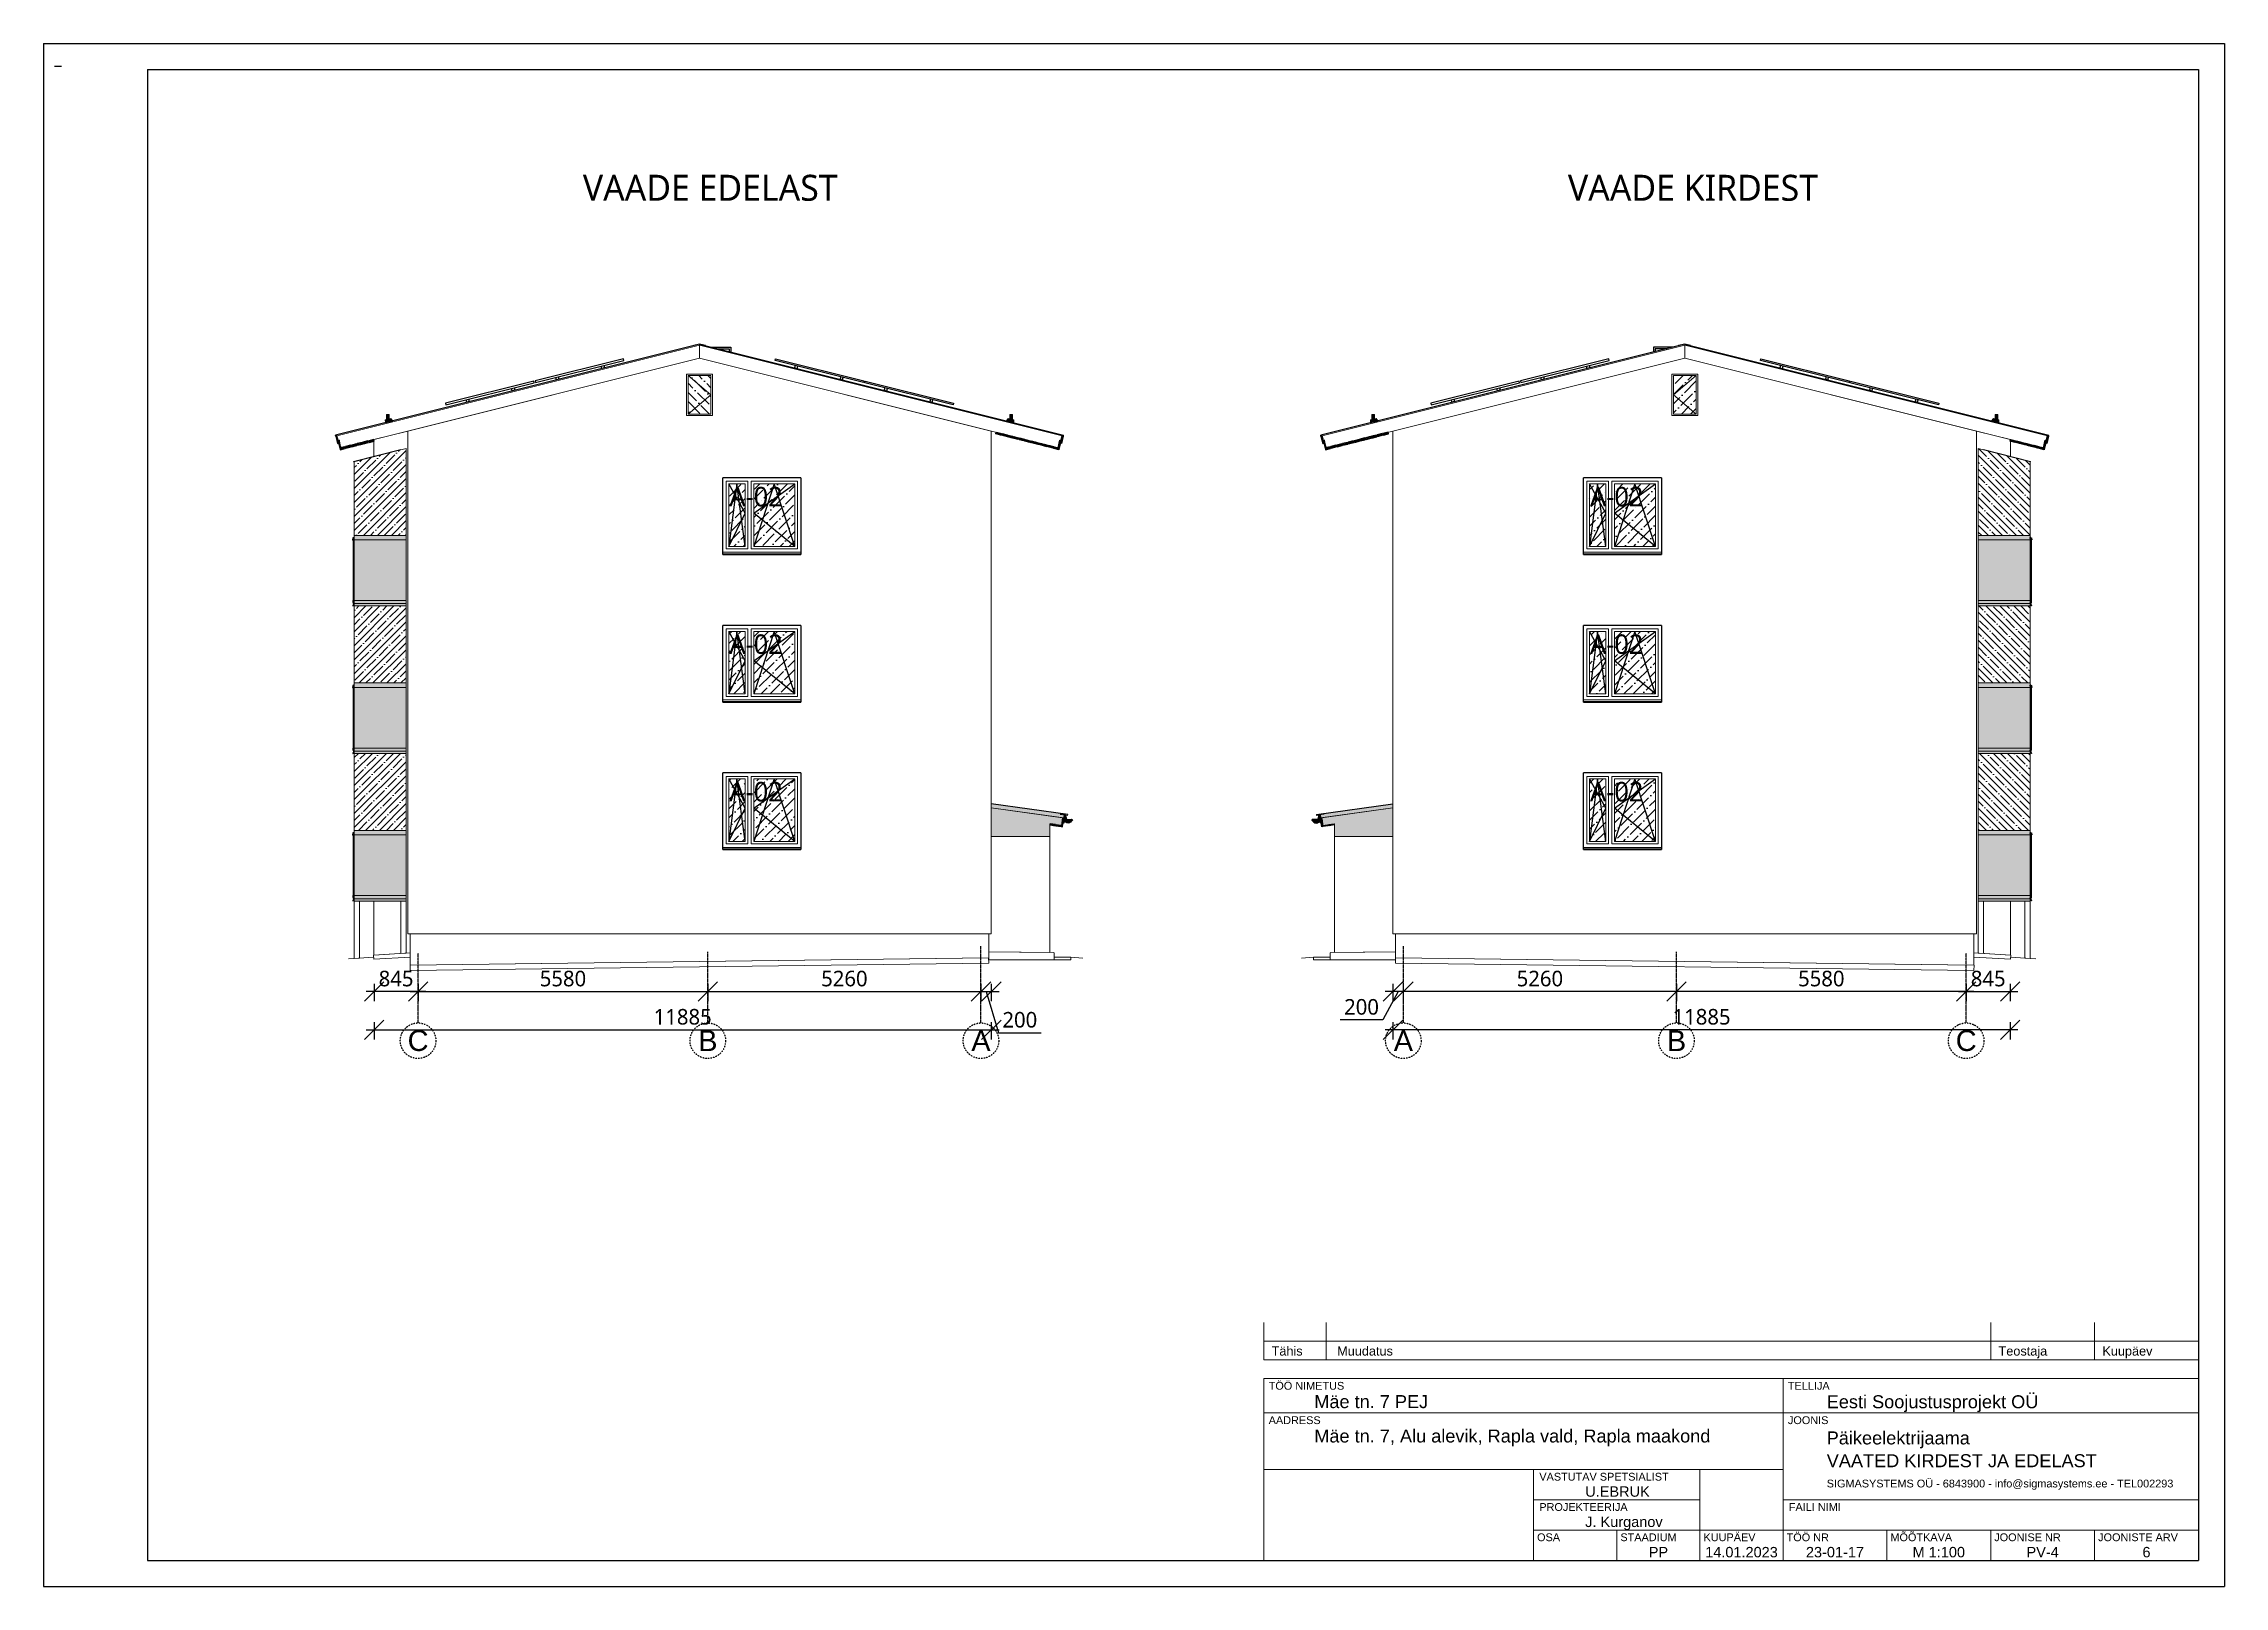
# Model space of a CAD drawing. Header units: millimetres. Extents: x 720925 to 840725318, y 793496 to 1061196.
# Drawn here: x 1093541 to 1135541, y 885906 to 915606 of the extents above; entities that cross this region are included whole.
import ezdxf
from ezdxf import colors
from ezdxf.entities.mleader import LeaderData, LeaderLine
from ezdxf.enums import TextEntityAlignment as Align
from ezdxf.math import Vec2, Vec3

# ---------------------------------------------------------------- set-up
doc = ezdxf.new("R2010")
doc.units = ezdxf.units.MM
doc.header["$PDMODE"] = 2
doc.header["$PDSIZE"] = 5
doc.linetypes.add('DASHDOTX2', pattern=[50.8, 25.4, -12.7, 0, -12.7])
for name, color, linetype, lineweight in [('!ESP_AVATÄITED VAADETEL', 7, 'Continuous', 9), ('!ESP_Fassaad', 7, 'Continuous', 9), ('!ESP_Mõõt', 252, 'Continuous', 5), ('!ESP_Viited', 7, 'Continuous', 0), ('- qp raam', 7, 'Continuous', 13), ('0 mõõt-tekst', 7, 'Continuous', 9), ('AVATÄITED VAADETEL', 7, 'Continuous', 9), ('OLEMASOLEV_LÕIGE', 7, 'Continuous', 9), ('Puit', 25, 'Continuous', 0), ('Rõduklaas', 253, 'Continuous', 9), ('TORU', 5, 'Continuous', 50), ('VAATED', 7, 'Continuous', 9), ('Veeplekk', 8, 'Continuous', 30)]:
    doc.layers.add(name, color=color, linetype=linetype, lineweight=lineweight)
for name, color, linetype in [('!ESP_Tekst', 7, 'Continuous'), ('!ESP_Teljed', 30, 'DASHDOTX2'), ('Aknad', 7, 'Continuous'), ('Sein', 7, 'Continuous')]:
    doc.layers.add(name, color=color, linetype=linetype)
doc.layers.add('!ESP_Värvitoon_Helehall', color=7, linetype='Continuous', true_color=0xc8c8c7)
doc.layers.add('!ESP_Värvitoon_Venato40', color=7, linetype='Continuous', true_color=0xa4a7a7)
doc.layers.add('Nähtamatu joon', color=50, linetype='Continuous', lineweight=0, plot=False)
doc.styles.add('Annotative', font='malgunsl.ttf', dxfattribs={"height": 2})
doc.styles.add('Arial', font='arial.ttf')
doc.styles.add('KN2', font='arial.ttf')
doc.dimstyles.new('Annotative', dxfattribs={"dimtxt": 2, "dimasz": 2.5, "dimexe": 1.25, "dimexo": 0.625, "dimtad": 1, "dimdec": 0, "dimrnd": 5, "dimtxsty": 'Annotative', "dimblk": 'OBLIQUE', "dimcen": 0, "dimdle": 1, "dimadec": 0, "dimazin": 0, "dimtfac": 1, "dimtdec": 0, "dimtmove": 0, "dimatfit": 3, "dimfxl": 1, "dimfxlon": 1, "dimarcsym": 1})

msp = doc.modelspace()

# ---------------------------------------------------------------- texts
at = {"layer": '!ESP_Tekst', "lineweight": 0, "char_height": 500, "width": 20183.812, "attachment_point": 4, "style": 'Annotative'}
for s, insert in [('VAADE EDELAST', (1103926, 912827.6)), ('VAADE KIRDEST', (1122898.2, 912827.6))]:
    msp.add_mtext(s, dxfattribs=dict(at, insert=insert))
at = {"layer": '!ESP_Teljed', "char_height": 400, "width": 684.657, "attachment_point": 5, "style": 'Arial'}
for s, insert in [('C', (1100752.9, 896411)), ('B', (1106332.9, 896411)), ('A', (1111592.9, 896411)), ('A', (1119728.5, 896411)), ('B', (1124988.5, 896411)), ('C', (1130568.5, 896411))]:
    msp.add_mtext(s, dxfattribs=dict(at, insert=insert))

# ---------------------------------------------------------------- blocks, each defined once
blk = doc.blocks.new('A$C1CC4797E')
at = {"layer": 'Sein'}
for p, q in [((0, 29700), (0, 0)), ((0, 29700), (42000, 29700)), ((42000, 29700), (42000, 0)), ((344, 29259), (207, 29259)), ((2000, 29200), (2000, 500)), ((2000, 29200), (41500, 29200)), ((41500, 29200), (41500, 500)), ((2000, 500), (41500, 500)), ((0, 0), (42000, 0))]:
    blk.add_line(p, q, dxfattribs=at)
blk = doc.blocks.new('A$C68C223CF')
at = {"layer": 'TORU', "color": 1, "xscale": 0.09999999999854481, "yscale": 0.09999999999854481, "zscale": 0.09999999999854481}
blk.add_blockref('A$C1CC4797E', (0, 0), dxfattribs=at)
blk = doc.blocks.new('SPKN')
for p, q in [((-18000, 3859), (-18000, 4577)), ((-18000, 4218), (0, 4218)), ((-16800, 3859), (-16800, 4577)), ((-4000, 3859), (-4000, 4577)), ((-2000, 3859), (-2000, 4577)), ((0, 3859), (0, 4577)), ((0, 3859), (-18000, 3859)), ((-8000, 3500), (-8000, 0)), ((-18000, 2838), (-8000, 2838)), ((-8000, 2838), (0, 2838)), ((-18000, 1750), (-8000, 1750)), ((-12806, 0), (-12806, 1750)), ((-9600, 1750), (-9600, 583)), ((-12806, 1167), (-9600, 1167)), ((-8000, 1167), (0, 1167)), ((-12806, 583), (0, 583)), ((-12806, 583), (-8000, 583)), ((-11200, 583), (-11200, 0)), ((-9600, 583), (-9600, 0)), ((-6000, 583), (-6000, 0)), ((-4000, 583), (-4000, 0)), ((-2000, 583), (-2000, 0))]:
    blk.add_line(p, q)
blk.add_lwpolyline([(0, 3500), (-18000, 3500), (-18000, 0), (0, 0)], close=True)
at = {"style": 'KN2'}
for s, height, p in [('Tähis', 175, (-17850, 3943)), ('Muudatus', 175, (-16587, 3943)), ('Teostaja', 175, (-3850, 3943)), ('Kuupäev', 175, (-1850, 3943)), ('TÖÖ NIMETUS', 150, (-17906, 3286)), ('TELLIJA', 150, (-7906, 3286)), ('AADRESS', 150, (-17906, 2624)), ('JOONIS', 150, (-7906, 2624))]:
    blk.add_text(s, height=height, dxfattribs=at).set_placement(p)
for s, p in [('VASTUTAV SPETSIALIST ', (-11419, 1611)), ('PROJEKTEERIJA', (-11844, 1028)), ('FAILI NIMI', (-7388, 1028)), ('OSA', (-12516, 445)), ('STAADIUM', (-10591, 445)), ('KUUPÄEV', (-9031, 445)), ('TÖÖ NR', (-7524, 444)), ('MÕÕTKAVA', (-5338, 445)), ('JOONISE NR', (-3292, 445)), ('JOONISTE ARV', (-1163, 445))]:
    blk.add_text(s, height=150, dxfattribs=at).set_placement(p, align=Align.MIDDLE_CENTER)
for tag, p, height in [('TÖÖ_NIMETUS', (-17028, 2932), 250), ('TELLIJA', (-7158, 2929), 250), ('AADRESS1', (-17028, 2270), 250), ('JOONIS1', (-7158, 2233), 250), ('AADRESS2', (-17028, 1835), 250), ('JOONIS2', (-7158, 1794), 250), ('V.SPETSIALIST', (-11809, 1226), 200), ('JOONIS3', (-7158, 1360), 250), ('PROJEKTEERIJA', (-11809, 642), 200), ('FAIL', (-7152, 680), 200)]:
    blk.add_attdef(tag, p, '', height=height, dxfattribs=at)
for tag, p in [('OSA', (-12000, 59)), ('STAADIUM', (-10400, 59)), ('KUUPÄEV', (-8800, 59)), ('TÖÖ_NR', (-7000, 59)), ('MÕÕTKAVA', (-5000, 59)), ('JOONISE_NR', (-3000, 59)), ('JOONISTE_ARV', (-1000, 59))]:
    blk.add_attdef(tag, text='', height=200, dxfattribs=at).set_placement(p, align=Align.CENTER)
blk = doc.blocks.new('A$C5023e7c4')
for p, q in [((0, -50), (-22, -200)), ((-22, -50), (0, -200))]:
    blk.add_line(p, q)
blk.add_lwpolyline([(-22, -50), (0, -50), (0, -200), (-22, -200)], close=True)
blk = doc.blocks.new('A$C68f288ff')
at = {"layer": 'Puit', "true_color": 0x636466}
h = blk.add_hatch(dxfattribs=at)
h.set_pattern_fill('ANSI38', color=251, scale=5, angle=180)
h.set_pattern_definition([(225, (1479790.995, 966448.682), (11.22532015, -11.22532015), []), (315, (1479790.995, 966448.682), (33.67596045, -11.22532015), [39.6875, -23.8125])])
h.paths.add_polyline_path([(100, 0), (0, 0), (0, 34), (100, 34)])
at = {"layer": 'Sein'}
blk.add_lwpolyline([(100, 0), (0, 0), (0, 34), (100, 34)], close=True, dxfattribs=at)
blk = doc.blocks.new('*U618')
blk.add_blockref('A$C68f288ff', (-50, -17))
blk = doc.blocks.new('A$C68de1e58')
at = {"lineweight": 0}
blk.add_line((0, -21), (0, 0), dxfattribs=at)
blk.add_line((-7007, -1768), (-7012, -1748))
for points in [[(0, 0), (-7012, -1748)], [(-6977, -1796), (-6970, -1827)]]:
    blk.add_lwpolyline(points)
blk.add_lwpolyline([(-6986, -1763), (-6963, -1851), (-6942, -1846), (-6906, -1992), (0, -269), (0, -21), (-6986, -1763)], dxfattribs=at)
for p, xscale, rotation in [((-7019, -1719), -0.9999999999999998, 14.08604182556171), ((-6976, -1803), -0.9999999999999999, 14.08604182556162)]:
    blk.add_blockref('A$C5023e7c4', p, dxfattribs=dict(xscale=xscale, rotation=rotation))
at = {"color": 0, "linetype": 'ByBlock', "lineweight": -2, "transparency": 16777216, "xscale": -0.9999999999999999, "rotation": 14.0770861167953}
for p in [(-6875, -2002), (-6764, -1974), (-6652, -1946), (-6541, -1918), (-6429, -1890), (-6317, -1862)]:
    blk.add_blockref('*U618', p, dxfattribs=at)
blk = doc.blocks.new('A$C2fabc2ce')
at = {"layer": '!ESP_Värvitoon_Helehall'}
h = blk.add_hatch(color=256, dxfattribs=at)
h.dxf.hatch_style = 1
h.paths.add_polyline_path([(-15, 74), (-124, 99), (-156, 57), (-15, 24)])
h.paths.add_polyline_path([(-40, 178), (-90, 178), (-90, 91), (-40, 80)])
h.paths.add_polyline_path([(-76, 105, -1), (-56, 105, -1)], flags=16)
h.paths.add_polyline_path([(-76, 153, -1), (-56, 153, -1)], flags=16)
blk.add_line((-15, 24), (-156, 57))
for centre in [(-66, 153), (-66, 105)]:
    blk.add_circle(centre, 10)
at = {"layer": 'OLEMASOLEV_LÕIGE'}
blk.add_line((-15, 74), (-124, 99), dxfattribs=at)
for points in [[(-124, 99), (-156, 57)], [(-90, 91), (-90, 178), (-40, 178), (-40, 80)], [(-15, 74), (-15, 24)]]:
    blk.add_lwpolyline(points, dxfattribs=at)
blk = doc.blocks.new('*U104')
blk.add_blockref('A$C68f288ff', (-50, -17))
blk = doc.blocks.new('*U105')
at = {"color": 0, "linetype": 'ByBlock', "lineweight": -2, "transparency": 16777216}
for p in [(0, 0), (115, 0), (230, 0), (345, 0), (460, 0)]:
    blk.add_blockref('*U104', p, dxfattribs=at)
blk = doc.blocks.new('A$Cf881b39f')
at = {"linetype": 'ByBlock'}
blk.add_wipeout([(1500, 0), (0, 0), (0, -1475), (1500, -1475)], dxfattribs=at)
blk.add_lwpolyline([(1500, -1475), (0, -1475), (0, 0), (1500, 0)], close=True)
blk.add_wipeout([(1500, 0), (0, 0), (0, -1475), (1500, -1475)])
blk.add_wipeout([(0, 0), (1500, 0), (1500, -1475), (0, -1475)], dxfattribs=at)
blk.add_lwpolyline([(0, -1475), (1500, -1475), (1500, 0), (0, 0)], close=True)
blk.add_wipeout([(1500, 0), (0, 0), (0, -1475), (1500, -1475)])
h = blk.add_hatch()
h.set_pattern_fill('ANSI36', color=256, scale=1000)
h.set_pattern_definition([(45, (60, -1271.18), (66.291, 243.068), [312.5, -62.5, 0, -62.5])])
h.paths.add_polyline_path([(115, -115), (430, -115), (430, -1317), (115, -1315)])
h.paths.add_polyline_path([(595, -115), (1385, -115), (1385, -1317), (595, -1317)])
for points in [[(115, -1317), (430, -679), (115, -115)], [(430, -1317), (272, -115), (115, -1317)]]:
    blk.add_lwpolyline(points)
at = {"ltscale": 15}
for points in [[(1385, -1317), (990, -115), (595, -1317)], [(1385, -1317), (595, -679), (1385, -115)]]:
    blk.add_lwpolyline(points, dxfattribs=at)
at = {"layer": 'AVATÄITED VAADETEL'}
for points in [[(0, -1461), (1500, -1461), (1500, 0), (0, 0)], [(0, -1432), (1500, -1432), (1500, 0), (0, 0)], [(65, -1367), (480, -1367), (480, -65), (65, -65)], [(115, -1317), (430, -1317), (430, -115), (115, -115)], [(545, -1367), (1435, -1367), (1435, -65), (545, -65)], [(595, -1317), (1385, -1317), (1385, -115), (595, -115)], [(0, -1461), (1500, -1461), (1500, -1432), (0, -1432)], [(0, -1475), (1500, -1475), (1500, -1461), (0, -1461)]]:
    blk.add_lwpolyline(points, close=True, dxfattribs=at)
blk = doc.blocks.new('A$C0ca6f3b5')
at = {"layer": '!ESP_Värvitoon_Helehall'}
h = blk.add_hatch(color=256, dxfattribs=at)
h.dxf.hatch_style = 1
h.paths.add_polyline_path([(0, 0), (-1000, 0), (-1000, -88), (0, -88)])
h = blk.add_hatch(color=256, dxfattribs=at)
h.dxf.hatch_style = 1
h.paths.add_polyline_path([(0, -1359), (0, -1314), (-1000, -1314), (-1000, -1359)])
at = {"layer": '!ESP_Värvitoon_Venato40'}
h = blk.add_hatch(color=256, dxfattribs=at)
h.dxf.hatch_style = 1
h.paths.add_polyline_path([(0, -88), (-1000, -88), (-1000, -1314), (0, -1314)])
at = {"lineweight": 0}
for points in [[(-1000, 0), (0, 0), (0, -88), (-1000, -88)], [(-1000, -88), (0, -88), (0, -1254), (-1000, -1254)], [(-1000, -1254), (0, -1254), (0, -1314), (-1000, -1314)], [(-1000, -1314), (0, -1314), (0, -1359), (-1000, -1359)]]:
    blk.add_lwpolyline(points, close=True, dxfattribs=at)
blk = doc.blocks.new('A$C9c28a8ee')
at = {"layer": 'Rõduklaas', "lineweight": 5}
h = blk.add_hatch(dxfattribs=at)
h.set_pattern_fill('ANSI35', color=256, scale=30, angle=90, style=0)
h.set_pattern_definition([(135, (-764388.93, -915285.21), (-134.703842, -134.703842), []), (135, (-764388.93, -915150.5), (-134.703842, -134.703842), [238.125, -47.625, 0, -47.625])])
h.paths.add_polyline_path([(-1000, -1481), (0, -1481), (0, 0), (-1000, 0)])
at = {"lineweight": 0}
blk.add_lwpolyline([(-1000, 0), (0, 0), (0, -1481), (-1000, -1481)], close=True, dxfattribs=at)
blk = doc.blocks.new('A$Cb6e0baf3')
at = {"layer": 'Rõduklaas', "lineweight": 5}
h = blk.add_hatch(dxfattribs=at)
h.set_pattern_fill('ANSI35', color=256, scale=30, angle=90, style=0)
h.set_pattern_definition([(135, (-764388.93, -915223.72), (-134.703842, -134.703842), []), (135, (-764388.93, -915089.01), (-134.703842, -134.703842), [238.125, -47.625, 0, -47.625])])
h.paths.add_polyline_path([(-1000, -1420), (0, -1420), (0, 0), (-1000, 251)])
at = {"lineweight": 0}
blk.add_lwpolyline([(-1000, 251), (0, 0), (0, -1420), (-1000, -1420)], close=True, dxfattribs=at)
blk = doc.blocks.new('A$Cf37727a6')
at = {"layer": '!ESP_Värvitoon_Venato40'}
h = blk.add_hatch(color=256, dxfattribs=at)
h.dxf.hatch_style = 1
h.paths.add_polyline_path([(-5, -21), (-13, -21), (-13, -1241), (-5, -1241)])
at = {"layer": '!ESP_Värvitoon_Helehall', "lineweight": 30}
for points in [[(-25, 8), (0, 0), (6, -40), (1, -35)], [(-25, -1266), (-20, -1266), (-20, -1266), (4, -1311), (-21, -1303)]]:
    blk.add_lwpolyline(points, dxfattribs=at)
for points in [[(-25, 4), (-15, 4), (-15, -14), (-25, -14)], [(-15, 4), (-15, -56), (-13, -56), (-13, -16), (-5, -16), (-5, -56), (-3, -56), (-3, -16), (-3, -14), (-13, -14), (-13, 4)], [(-13, -21), (-5, -21), (-5, -1241), (-13, -1241)], [(-25, -1248), (-15, -1248), (-15, -1266), (-25, -1266)], [(-15, -1266), (-15, -1206), (-13, -1206), (-13, -1246), (-5, -1246), (-5, -1206), (-3, -1206), (-3, -1246), (-3, -1248), (-13, -1248), (-13, -1266)]]:
    blk.add_lwpolyline(points, close=True)
for points in [[(-25, -7), (-13, -7), (-13, -3), (-25, -3)], [(-13, -10), (-13, 0)], [(-25, -1259), (-13, -1259), (-13, -1255), (-25, -1255)], [(-13, -1262), (-13, -1252)]]:
    blk.add_lwpolyline(points)
for centre in [(-19, -5), (-19, -1257)]:
    blk.add_arc(centre, 7.25, 316.3972, 43.6028)
blk = doc.blocks.new('A$C06fb7f62')
blk.add_wipeout([(-250, 0), (250, 0), (250, -800), (-250, -800)]).dxf.layer = '!ESP_AVATÄITED VAADETEL'
h = blk.add_hatch()
h.set_pattern_fill('ANSI36', color=256, scale=1000)
h.set_pattern_definition([(45, (812223.2, -756550.9), (66.291261, 243.067956), [312.5, -62.5, 0, -62.5])])
h.paths.add_polyline_path([(-220, -30), (220, -30), (220, -770), (-220, -770)])
at = {"layer": '!ESP_AVATÄITED VAADETEL'}
blk.add_line((250, 0), (-250, 0), dxfattribs=at)
for points in [[(50, 0), (-250, 0), (-250, -800), (250, -800), (250, 0)], [(50, -30), (-220, -30), (-220, -770), (220, -770), (220, -30)]]:
    blk.add_lwpolyline(points, close=True, dxfattribs=at)
blk.add_lwpolyline([(220, -30), (-220, -400), (220, -770)], dxfattribs=at)
at = {"layer": 'Nähtamatu joon'}
for p, q in [((-250, 0), (-250, -800)), ((250, -800), (250, 0)), ((-250, -800), (250, -800))]:
    blk.add_line(p, q, dxfattribs=at)
blk = doc.blocks.new('A$C36191802')
at = {"layer": '!ESP_Värvitoon_Helehall'}
h = blk.add_hatch(color=256, dxfattribs=at)
h.dxf.hatch_style = 1
h.paths.add_polyline_path([(0, 626), (-1472, 419), (-1470, 403), (-1403, 412), (-1395, 356), (0, 553)])
h = blk.add_hatch(color=256, dxfattribs=at)
h.dxf.hatch_style = 1
h.paths.add_polyline_path([(-1551, 326), (-1418, 326), (-1427, 379), (-1421, 379), (-1412, 319, -0.81323), (-1547, 307, -1.208503)])
h = blk.add_hatch(color=256, dxfattribs=at)
h.dxf.hatch_style = 1
h.paths.add_polyline_path([(-1551, 325, -0.427272), (-1543, 316, 0.914822), (-1420, 325)])
at = {"layer": '!ESP_Värvitoon_Venato40'}
h = blk.add_hatch(color=256, dxfattribs=at)
h.dxf.hatch_style = 1
h.paths.add_polyline_path([(0, 553), (-1373, 359), (-1353, 211), (-1125, 243), (-1125, 0), (0, 0)])
h = blk.add_hatch(color=256, dxfattribs=at)
h.dxf.hatch_style = 1
h.paths.add_polyline_path([(-1393, 339), (-1371, 342), (-1349, 189), (-1371, 186), (-1382, 264), (-1382, 264)])
h.paths.add_polyline_path([(-1425, 409), (-1403, 412), (-1393, 339), (-1393, 339), (-1382, 264), (-1404, 261)])
h = blk.add_hatch(color=256, dxfattribs=at)
h.dxf.hatch_style = 1
h.paths.add_polyline_path([(-1347, 211), (-1248, 225), (-1245, 203), (-1344, 189)])
h = blk.add_hatch(color=256, dxfattribs=at)
h.dxf.hatch_style = 1
h.paths.add_polyline_path([(-1234, 228), (-1135, 241), (-1131, 220), (-1231, 206)])
for points in [[(-1425, 409), (-1403, 413), (-1382, 264), (-1404, 261)], [(-1393, 339), (-1371, 342), (-1349, 189), (-1371, 186)]]:
    blk.add_lwpolyline(points, close=True)
at = {"layer": 'Aknad'}
blk.add_lwpolyline([(-1472, 419), (0, 626)], dxfattribs=at)
at = {"layer": 'Sein'}
for points in [[(-1418, 325), (-1419, 326), (-1551, 326, 0.999912), (-1551, 306, 0.999927), (-1551, 309, -1.943826), (-1544, 318, 0.941385)], [(-1420, 325), (-1551, 325, -0.323845), (-1543, 319, 0.936776)], [(-1427, 379), (-1417, 319, -0.890393), (-1545, 319, 1), (-1550, 319, 0.889357), (-1412, 319), (-1421, 379)]]:
    blk.add_lwpolyline(points, format="xyb", close=True, dxfattribs=at)
for points in [[(-1347, 211), (-1248, 225), (-1245, 203), (-1344, 189)], [(-1234, 228), (-1135, 241), (-1131, 220), (-1231, 206)]]:
    blk.add_lwpolyline(points, close=True, dxfattribs=at)
at = {"layer": 'VAATED'}
for points in [[(0, 626), (-1472, 419), (-1470, 403), (-1403, 412), (-1395, 356), (0, 553)], [(0, 553), (-1373, 359), (-1353, 211), (-1125, 243), (-1125, 0), (0, 0)]]:
    blk.add_lwpolyline(points, close=True, dxfattribs=at)
at = {"layer": 'Veeplekk'}
blk.add_lwpolyline([(-1325, 428), (-1424, 414), (-1460, 293, 1), (-1458, 293), (-1456, 301)], format="xyb", dxfattribs=at)
blk = doc.blocks.new('_Oblique')
at = {"color": 0, "linetype": 'ByBlock', "lineweight": -2}
blk.add_line((-0.5, -0.5), (0.5, 0.5), dxfattribs=at)
blk = doc.blocks.new('*D792')
at = {"layer": '!ESP_Mõõt', "color": 0, "lineweight": -2, "transparency": 16777216}
for p, q in [((1100603, 897357), (1106483, 897357)), ((1100753, 897507), (1100753, 897170)), ((1106333, 897507), (1106333, 897170))]:
    blk.add_line(p, q, dxfattribs=at)
at = {"layer": 'Defpoints', "color": 0, "lineweight": 0, "transparency": 16777216}
for p in [(1100753, 897654), (1106333, 897654), (1106333, 897357)]:
    blk.add_point(p, dxfattribs=at)
at = {"layer": '!ESP_Mõõt', "color": 0, "lineweight": -2, "transparency": 16777216, "xscale": 375, "yscale": 375, "zscale": 375, "rotation": 180}
blk.add_blockref('_Oblique', (1100753, 897357), dxfattribs=at)
at = {"layer": '!ESP_Mõõt', "color": 0, "lineweight": -2, "transparency": 16777216, "xscale": 375, "yscale": 375, "zscale": 375}
blk.add_blockref('_Oblique', (1106333, 897357), dxfattribs=at)
at = {"layer": '!ESP_Mõõt', "color": 0, "lineweight": 0, "transparency": 16777216, "insert": (1103543, 897606), "char_height": 300, "attachment_point": 5, "style": 'Annotative'}
blk.add_mtext('5580', dxfattribs=at)
blk = doc.blocks.new('*D793')
at = {"layer": '!ESP_Mõõt', "color": 0, "lineweight": -2, "transparency": 16777216}
for p, q in [((1106183, 897357), (1111743, 897357)), ((1106333, 897507), (1106333, 897170)), ((1111593, 897507), (1111593, 897170))]:
    blk.add_line(p, q, dxfattribs=at)
at = {"layer": 'Defpoints', "color": 0, "lineweight": 0, "transparency": 16777216}
for p in [(1106333, 897654), (1111593, 897729), (1111593, 897357)]:
    blk.add_point(p, dxfattribs=at)
at = {"layer": '!ESP_Mõõt', "color": 0, "lineweight": -2, "transparency": 16777216, "xscale": 375, "yscale": 375, "zscale": 375, "rotation": 180}
blk.add_blockref('_Oblique', (1106333, 897357), dxfattribs=at)
at = {"layer": '!ESP_Mõõt', "color": 0, "lineweight": -2, "transparency": 16777216, "xscale": 375, "yscale": 375, "zscale": 375}
blk.add_blockref('_Oblique', (1111593, 897357), dxfattribs=at)
at = {"layer": '!ESP_Mõõt', "color": 0, "lineweight": 0, "transparency": 16777216, "insert": (1108963, 897606), "char_height": 300, "attachment_point": 5, "style": 'Annotative'}
blk.add_mtext('5260', dxfattribs=at)
blk = doc.blocks.new('*D794')
at = {"layer": '!ESP_Mõõt', "color": 0, "lineweight": -2, "transparency": 16777216}
for p, q in [((1100903, 897357), (1099756, 897357)), ((1099906, 897507), (1099906, 897170)), ((1100753, 897507), (1100753, 897170))]:
    blk.add_line(p, q, dxfattribs=at)
at = {"layer": 'Defpoints', "color": 0, "lineweight": 0, "transparency": 16777216}
for p in [(1099906, 897920), (1100753, 897654), (1099906, 897357)]:
    blk.add_point(p, dxfattribs=at)
at = {"layer": '!ESP_Mõõt', "color": 0, "lineweight": -2, "transparency": 16777216, "xscale": 375, "yscale": 375, "zscale": 375, "rotation": 180}
blk.add_blockref('_Oblique', (1099906, 897357), dxfattribs=at)
at = {"layer": '!ESP_Mõõt', "color": 0, "lineweight": -2, "transparency": 16777216, "xscale": 375, "yscale": 375, "zscale": 375}
blk.add_blockref('_Oblique', (1100753, 897357), dxfattribs=at)
at = {"layer": '!ESP_Mõõt', "color": 0, "lineweight": 0, "transparency": 16777216, "insert": (1100329, 897606), "char_height": 300, "attachment_point": 5, "style": 'Annotative'}
blk.add_mtext('845', dxfattribs=at)
blk = doc.blocks.new('*D795')
at = {"layer": '!ESP_Mõõt', "color": 0, "lineweight": -2, "transparency": 16777216}
for p, q in [((1099906, 896770), (1099906, 896433)), ((1111793, 896770), (1111793, 896433)), ((1099756, 896620), (1111943, 896620))]:
    blk.add_line(p, q, dxfattribs=at)
at = {"layer": 'Defpoints', "color": 0, "lineweight": 0, "transparency": 16777216}
for p in [(1099906, 897920), (1111793, 897920), (1111793, 896620)]:
    blk.add_point(p, dxfattribs=at)
at = {"layer": '!ESP_Mõõt', "color": 0, "lineweight": -2, "transparency": 16777216, "xscale": 375, "yscale": 375, "zscale": 375, "rotation": 180}
blk.add_blockref('_Oblique', (1099906, 896620), dxfattribs=at)
at = {"layer": '!ESP_Mõõt', "color": 0, "lineweight": -2, "transparency": 16777216, "xscale": 375, "yscale": 375, "zscale": 375}
blk.add_blockref('_Oblique', (1111793, 896620), dxfattribs=at)
at = {"layer": '!ESP_Mõõt', "color": 0, "lineweight": 0, "transparency": 16777216, "insert": (1105849, 896870), "char_height": 300, "attachment_point": 5, "style": 'Annotative'}
blk.add_mtext('11885', dxfattribs=at)
blk = doc.blocks.new('*D796')
at = {"layer": '!ESP_Mõõt', "color": 0, "lineweight": -2, "transparency": 16777216}
for p, q in [((1111443, 897357), (1111943, 897357)), ((1111593, 897507), (1111593, 897170)), ((1111693, 897357), (1111931, 896563)), ((1111793, 897507), (1111793, 897170)), ((1111931, 896563), (1112752, 896563))]:
    blk.add_line(p, q, dxfattribs=at)
at = {"layer": 'Defpoints', "color": 0, "lineweight": 0, "transparency": 16777216}
for p in [(1111593, 897729), (1111793, 897920), (1111793, 897357)]:
    blk.add_point(p, dxfattribs=at)
at = {"layer": '!ESP_Mõõt', "color": 0, "lineweight": -2, "transparency": 16777216, "xscale": 375, "yscale": 375, "zscale": 375, "rotation": 180}
blk.add_blockref('_Oblique', (1111593, 897357), dxfattribs=at)
at = {"layer": '!ESP_Mõõt', "color": 0, "lineweight": -2, "transparency": 16777216, "xscale": 375, "yscale": 375, "zscale": 375}
blk.add_blockref('_Oblique', (1111793, 897357), dxfattribs=at)
at = {"layer": '!ESP_Mõõt', "color": 0, "lineweight": 0, "transparency": 16777216, "insert": (1112342, 896812), "char_height": 300, "attachment_point": 5, "style": 'Annotative'}
blk.add_mtext('200', dxfattribs=at)
blk = doc.blocks.new('*D790')
at = {"layer": '!ESP_Mõõt', "color": 0, "lineweight": -2, "transparency": 16777216}
for p, q in [((1130718, 897357), (1124838, 897357)), ((1124988, 897507), (1124988, 897170)), ((1130568, 897507), (1130568, 897170))]:
    blk.add_line(p, q, dxfattribs=at)
at = {"layer": 'Defpoints', "color": 0, "lineweight": 0, "transparency": 16777216}
for p in [(1124988, 897654), (1130568, 897654), (1124988, 897357)]:
    blk.add_point(p, dxfattribs=at)
at = {"layer": '!ESP_Mõõt', "color": 0, "lineweight": -2, "transparency": 16777216, "xscale": 375, "yscale": 375, "zscale": 375, "rotation": 180}
blk.add_blockref('_Oblique', (1124988, 897357), dxfattribs=at)
at = {"layer": '!ESP_Mõõt', "color": 0, "lineweight": -2, "transparency": 16777216, "xscale": 375, "yscale": 375, "zscale": 375}
blk.add_blockref('_Oblique', (1130568, 897357), dxfattribs=at)
at = {"layer": '!ESP_Mõõt', "color": 0, "lineweight": 0, "transparency": 16777216, "insert": (1127778, 897606), "char_height": 300, "attachment_point": 5, "style": 'Annotative'}
blk.add_mtext('5580', dxfattribs=at)
blk = doc.blocks.new('*D791')
at = {"layer": '!ESP_Mõõt', "color": 0, "lineweight": -2, "transparency": 16777216}
for p, q in [((1125138, 897357), (1119578, 897357)), ((1119728, 897507), (1119728, 897170)), ((1124988, 897507), (1124988, 897170))]:
    blk.add_line(p, q, dxfattribs=at)
at = {"layer": 'Defpoints', "color": 0, "lineweight": 0, "transparency": 16777216}
for p in [(1119728, 897729), (1124988, 897654), (1119728, 897357)]:
    blk.add_point(p, dxfattribs=at)
at = {"layer": '!ESP_Mõõt', "color": 0, "lineweight": -2, "transparency": 16777216, "xscale": 375, "yscale": 375, "zscale": 375, "rotation": 180}
blk.add_blockref('_Oblique', (1119728, 897357), dxfattribs=at)
at = {"layer": '!ESP_Mõõt', "color": 0, "lineweight": -2, "transparency": 16777216, "xscale": 375, "yscale": 375, "zscale": 375}
blk.add_blockref('_Oblique', (1124988, 897357), dxfattribs=at)
at = {"layer": '!ESP_Mõõt', "color": 0, "lineweight": 0, "transparency": 16777216, "insert": (1122358, 897606), "char_height": 300, "attachment_point": 5, "style": 'Annotative'}
blk.add_mtext('5260', dxfattribs=at)
blk = doc.blocks.new('*D797')
at = {"layer": '!ESP_Mõõt', "color": 0, "lineweight": -2, "transparency": 16777216}
for p, q in [((1130418, 897357), (1131565, 897357)), ((1130568, 897507), (1130568, 897170)), ((1131415, 897507), (1131415, 897170))]:
    blk.add_line(p, q, dxfattribs=at)
at = {"layer": 'Defpoints', "color": 0, "lineweight": 0, "transparency": 16777216}
for p in [(1130568, 897654), (1131415, 897920), (1131415, 897357)]:
    blk.add_point(p, dxfattribs=at)
at = {"layer": '!ESP_Mõõt', "color": 0, "lineweight": -2, "transparency": 16777216, "xscale": 375, "yscale": 375, "zscale": 375, "rotation": 180}
blk.add_blockref('_Oblique', (1130568, 897357), dxfattribs=at)
at = {"layer": '!ESP_Mõõt', "color": 0, "lineweight": -2, "transparency": 16777216, "xscale": 375, "yscale": 375, "zscale": 375}
blk.add_blockref('_Oblique', (1131415, 897357), dxfattribs=at)
at = {"layer": '!ESP_Mõõt', "color": 0, "lineweight": 0, "transparency": 16777216, "insert": (1130992, 897606), "char_height": 300, "attachment_point": 5, "style": 'Annotative'}
blk.add_mtext('845', dxfattribs=at)
blk = doc.blocks.new('*D798')
at = {"layer": '!ESP_Mõõt', "color": 0, "lineweight": -2, "transparency": 16777216}
for p, q in [((1119528, 896770), (1119528, 896433)), ((1131415, 896770), (1131415, 896433)), ((1131565, 896620), (1119378, 896620))]:
    blk.add_line(p, q, dxfattribs=at)
at = {"layer": 'Defpoints', "color": 0, "lineweight": 0, "transparency": 16777216}
for p in [(1119528, 897920), (1131415, 897920), (1119528, 896620)]:
    blk.add_point(p, dxfattribs=at)
at = {"layer": '!ESP_Mõõt', "color": 0, "lineweight": -2, "transparency": 16777216, "xscale": 375, "yscale": 375, "zscale": 375, "rotation": 180}
blk.add_blockref('_Oblique', (1119528, 896620), dxfattribs=at)
at = {"layer": '!ESP_Mõõt', "color": 0, "lineweight": -2, "transparency": 16777216, "xscale": 375, "yscale": 375, "zscale": 375}
blk.add_blockref('_Oblique', (1131415, 896620), dxfattribs=at)
at = {"layer": '!ESP_Mõõt', "color": 0, "lineweight": 0, "transparency": 16777216, "insert": (1125472, 896870), "char_height": 300, "attachment_point": 5, "style": 'Annotative'}
blk.add_mtext('11885', dxfattribs=at)
blk = doc.blocks.new('*D799')
at = {"layer": '!ESP_Mõõt', "color": 0, "lineweight": -2, "transparency": 16777216}
for p, q in [((1119628, 897357), (1119334, 896812)), ((1119878, 897357), (1119378, 897357)), ((1119528, 897507), (1119528, 897170)), ((1119728, 897507), (1119728, 897170)), ((1119334, 896812), (1118513, 896812))]:
    blk.add_line(p, q, dxfattribs=at)
at = {"layer": 'Defpoints', "color": 0, "lineweight": 0, "transparency": 16777216}
for p in [(1119528, 897920), (1119728, 897729), (1119528, 897357)]:
    blk.add_point(p, dxfattribs=at)
at = {"layer": '!ESP_Mõõt', "color": 0, "lineweight": -2, "transparency": 16777216, "xscale": 375, "yscale": 375, "zscale": 375, "rotation": 180}
blk.add_blockref('_Oblique', (1119528, 897357), dxfattribs=at)
at = {"layer": '!ESP_Mõõt', "color": 0, "lineweight": -2, "transparency": 16777216, "xscale": 375, "yscale": 375, "zscale": 375}
blk.add_blockref('_Oblique', (1119728, 897357), dxfattribs=at)
at = {"layer": '!ESP_Mõõt', "color": 0, "lineweight": 0, "transparency": 16777216, "insert": (1118923, 897061), "char_height": 300, "attachment_point": 5, "style": 'Annotative'}
blk.add_mtext('200', dxfattribs=at)
blk = doc.blocks.new('_Dot')
at = {"color": 0, "linetype": 'ByBlock', "lineweight": -2}
blk.add_line((-0.5, 0), (-1, 0), dxfattribs=at)
at = {"color": 0, "linetype": 'ByBlock', "lineweight": -2, "const_width": 0.5}
blk.add_lwpolyline([(-0.25, 0, 1), (0.25, 0, 1)], format="xyb", close=True, dxfattribs=at)

# ---------------------------------------------------------------- dimensions: what is measured, and where the dimension line sits
at = {"layer": '!ESP_Mõõt', "lineweight": 0}
for base, p1, p2, picture, middle in [((1099906.1, 897357), (1100752.9, 897654.3), (1099906.1, 897920.3), '*D794', (1100329.5, 897606)), ((1111792.9, 896620.1), (1099906.1, 897920.3), (1111792.9, 897920.3), '*D795', (1105849.5, 896869.8)), ((1106332.9, 897357), (1100752.9, 897654.3), (1106332.9, 897654.3), '*D792', (1103542.9, 897606)), ((1111592.9, 897357), (1106332.9, 897654.3), (1111592.9, 897729.5), '*D793', (1108962.9, 897606)), ((1111792.9, 897357), (1111592.9, 897729.5), (1111792.9, 897920.3), '*D796', (1112024.7, 896812.2))]:
    dim = msp.add_linear_dim(base=base, p1=p1, p2=p2, angle=180, dimstyle='Annotative', dxfattribs=at)
    dim.commit()
    dim.dimension.update_dxf_attribs({"geometry": picture, "text_midpoint": middle})
dim = msp.add_linear_dim(base=(1119528.5, 897357), p1=(1119728.5, 897729.5), p2=(1119528.5, 897920.3), dimstyle='Annotative', dxfattribs=at)
dim.commit()
dim.dimension.update_dxf_attribs({"geometry": '*D799', "text_midpoint": (1119240.2, 896812.2), "dimtype": 160})
for base, p1, p2, picture, middle in [((1119528.5, 896620.1), (1131415.2, 897920.3), (1119528.5, 897920.3), '*D798', (1125471.9, 896869.8)), ((1119728.5, 897357), (1124988.5, 897654.3), (1119728.5, 897729.5), '*D791', (1122358.5, 897606)), ((1124988.5, 897357), (1130568.5, 897654.3), (1124988.5, 897654.3), '*D790', (1127778.5, 897606)), ((1131415.2, 897357), (1130568.5, 897654.3), (1131415.2, 897920.3), '*D797', (1130991.9, 897606))]:
    dim = msp.add_linear_dim(base=base, p1=p1, p2=p2, dimstyle='Annotative', dxfattribs=at)
    dim.commit()
    dim.dimension.update_dxf_attribs({"geometry": picture, "text_midpoint": middle})

# ---------------------------------------------------------------- linework, layer by layer
at = {"layer": '!ESP_Fassaad'}
for points in [[(1106291.2, 909802.3), (1106172.9, 909829.8), (1106061.1, 909802.6)], [(1125030.2, 909802.3), (1125148.5, 909829.8), (1125260.3, 909802.6)], [(1099902.9, 899100.8), (1099902.9, 898058.2), (1100602.9, 898100.7), (1100602.9, 898465.7), (1100552.9, 898465.7), (1100552.9, 908148.9), (1099902.9, 907986.7), (1099902.9, 907661.1)], [(1131418.5, 899100.8), (1131418.5, 898058.2), (1130718.5, 898100.7), (1130718.5, 898465.7), (1130768.5, 898465.7), (1130768.5, 908148.9), (1131418.5, 907986.7), (1131418.5, 907661.1)], [(1099898.8, 898017.9), (1099414.7, 897988.2)], [(1100602.9, 898100.7), (1099896.4, 898057.8)], [(1099896.4, 898057.8), (1099901.2, 897978)], [(1100602.9, 898020.6), (1099901.2, 897978)], [(1113002.4, 898100.7), (1113002.4, 897970.7), (1111742.9, 897970.7), (1111742.9, 898120.7), (1112992.4, 898110.7)], [(1112992.4, 898110.7), (1113002.4, 898100.7)], [(1113322.4, 898020.7), (1113322.4, 898020.7), (1113553.2, 897999.1)], [(1117998.9, 898020.7), (1117998.9, 898020.7), (1117768.1, 897999.1)], [(1118318.9, 898100.7), (1118318.9, 897970.7), (1119578.5, 897970.7), (1119578.5, 898120.7), (1118328.9, 898110.7)], [(1118328.9, 898110.7), (1118318.9, 898100.7)], [(1130718.5, 898100.7), (1131425, 898057.8)], [(1130718.5, 898020.6), (1131420.2, 897978)], [(1131425, 898057.8), (1131420.2, 897978)], [(1131422.6, 898017.9), (1131906.7, 897988.2)]]:
    msp.add_lwpolyline(points, dxfattribs=at)
for points in [[(1111792.9, 908149), (1106172.9, 909550.8), (1100552.9, 908149), (1100552.9, 898465.7), (1111792.9, 898465.7)], [(1119528.5, 908149), (1125148.5, 909550.8), (1130768.5, 908149), (1130768.5, 898465.7), (1119528.5, 898465.7)], [(1112917.9, 898111.3), (1111742.9, 898120.7), (1111742.9, 898465.7), (1111792.9, 898465.7), (1111792.9, 900344.2), (1112917.9, 900344.2)], [(1118403.5, 898111.3), (1119578.5, 898120.7), (1119578.5, 898465.7), (1119528.5, 898465.7), (1119528.5, 900344.2), (1118403.5, 900344.2)], [(1111742.9, 898465.7), (1100602.9, 898465.7), (1100602.9, 897866), (1111742.9, 898005.7)], [(1119578.5, 898465.7), (1130718.5, 898465.7), (1130718.5, 897866), (1119578.5, 898005.7)], [(1111741.6, 898005.7), (1100601.6, 897866), (1100602.9, 897766), (1111742.9, 897905.7)], [(1113002.4, 897970.7), (1113322.4, 897970.7), (1113322.4, 898020.7), (1113002.4, 898020.7)], [(1118318.9, 897970.7), (1117998.9, 897970.7), (1117998.9, 898020.7), (1118318.9, 898020.7)], [(1119579.7, 898005.7), (1130719.7, 897866), (1130718.5, 897766), (1119578.5, 897905.7)]]:
    msp.add_lwpolyline(points, close=True, dxfattribs=at)
at = {"layer": '!ESP_Fassaad', "color": 8}
for points in [[(1099622.9, 899100.8), (1099522.9, 899100.8), (1099522.9, 897994.8), (1099622.9, 898001)], [(1100522.9, 899100.8), (1100422.9, 899100.8), (1100422.9, 898089.8), (1100522.9, 898095.9)], [(1130798.5, 899100.8), (1130898.5, 899100.8), (1130898.5, 898089.8), (1130798.5, 898095.9)], [(1131698.5, 899100.8), (1131798.5, 899100.8), (1131798.5, 897994.8), (1131698.5, 898001)]]:
    msp.add_lwpolyline(points, close=True, dxfattribs=at)
at = {"layer": '!ESP_Teljed', "ltscale": 0.3}
for points in [[(1100752.9, 896753.3), (1100752.9, 898102.2)], [(1106332.9, 896753.3), (1106332.9, 898122.2)], [(1111592.9, 896753.3), (1111592.9, 898232.2)], [(1119728.5, 896753.3), (1119728.5, 898232.2)], [(1124988.5, 896753.3), (1124988.5, 898122.2)], [(1130568.5, 896753.3), (1130568.5, 898102.2)]]:
    msp.add_lwpolyline(points, dxfattribs=at)
at = {"layer": '!ESP_Teljed'}
for centre in [(1100752.9, 896411), (1106332.9, 896411), (1111592.9, 896411), (1119728.5, 896411), (1124988.5, 896411), (1130568.5, 896411)]:
    msp.add_circle(centre, 342.3, dxfattribs=at)
at = {"color": 5}
for points in [[(1104710.2, 909537.5), (1103008.3, 909113.2), (1103015.5, 909084.1), (1104717.4, 909508.4)], [(1107635.6, 909537.5), (1109337.4, 909113.2), (1109330.2, 909084.1), (1107628.3, 909508.4)], [(1123685.8, 909537.5), (1121983.9, 909113.2), (1121991.1, 909084.1), (1123693, 909508.4)], [(1126611.2, 909537.5), (1128313.1, 909113.2), (1128305.8, 909084.1), (1126603.9, 909508.4)], [(1101289.4, 908653.7), (1102991.3, 909078), (1102984, 909107.2), (1101282.1, 908682.8)], [(1111056.3, 908653.7), (1109354.4, 909078), (1109361.7, 909107.2), (1111063.6, 908682.8)], [(1120265, 908653.7), (1121966.9, 909078), (1121959.6, 909107.2), (1120257.7, 908682.8)], [(1130032, 908653.7), (1128330.1, 909078), (1128337.3, 909107.2), (1130039.2, 908682.8)]]:
    msp.add_lwpolyline(points, close=True, dxfattribs=at)
at = {"color": 6}
for points in [[(1104329.3, 909411.7), (1104341.4, 909363.1), (1104292.9, 909351), (1104280.8, 909399.6)], [(1108016.4, 909411.7), (1108004.3, 909363.1), (1108052.8, 909351), (1108064.9, 909399.6)], [(1123304.9, 909411.7), (1123317, 909363.1), (1123268.5, 909351), (1123256.4, 909399.6)], [(1126992, 909411.7), (1126979.9, 909363.1), (1127028.4, 909351), (1127040.5, 909399.6)], [(1102603.2, 908981.3), (1102615.2, 908932.8), (1102566.7, 908920.7), (1102554.6, 908969.2)], [(1103452.2, 909193), (1103464.3, 909144.4), (1103415.7, 909132.3), (1103403.6, 909180.9)], [(1108893.6, 909193), (1108881.5, 909144.4), (1108930, 909132.3), (1108942.1, 909180.9)], [(1109742.6, 908981.3), (1109730.5, 908932.8), (1109779, 908920.7), (1109791.1, 908969.2)], [(1121578.8, 908981.3), (1121590.9, 908932.8), (1121542.4, 908920.7), (1121530.3, 908969.2)], [(1122427.8, 909193), (1122439.9, 909144.4), (1122391.4, 909132.3), (1122379.3, 909180.9)], [(1127869.2, 909193), (1127857.1, 909144.4), (1127905.6, 909132.3), (1127917.7, 909180.9)], [(1128718.2, 908981.3), (1128706.1, 908932.8), (1128754.6, 908920.7), (1128766.7, 908969.2)], [(1101726, 908762.6), (1101738.1, 908714.1), (1101689.6, 908702), (1101677.5, 908750.5)], [(1110619.7, 908762.6), (1110607.6, 908714.1), (1110656.1, 908702), (1110668.2, 908750.5)], [(1120701.6, 908762.6), (1120713.7, 908714.1), (1120665.2, 908702), (1120653.1, 908750.5)], [(1129595.3, 908762.6), (1129583.2, 908714.1), (1129631.8, 908702), (1129643.8, 908750.5)]]:
    msp.add_lwpolyline(points, dxfattribs=at)
at = {"lineweight": 0}
for points in [[(1100422.9, 907791), (1099512.1, 907563.5), (1099513.1, 907557.6), (1100422.9, 907785)], [(1130898.5, 907791), (1131809.2, 907563.5), (1131808.2, 907557.6), (1130898.5, 907785)]]:
    msp.add_lwpolyline(points, close=True, dxfattribs=at)
at = {"layer": 'Sein'}
for points in [[(1106397.9, 909763.7), (1106773.5, 909763.7)], [(1106518.2, 909733.7), (1106743.5, 909733.7)], [(1106743.5, 909733.7), (1106743.5, 909677.5)], [(1106773.5, 909763.7), (1106773.5, 909670.1)], [(1124923.5, 909763.7), (1124547.9, 909763.7)], [(1124547.9, 909763.7), (1124547.9, 909670.1)], [(1124803.1, 909733.7), (1124577.9, 909733.7)], [(1124577.9, 909733.7), (1124577.9, 909677.5)]]:
    msp.add_lwpolyline(points, dxfattribs=at)

# ---------------------------------------------------------------- block references
at = {"layer": '- qp raam', "xscale": 10, "yscale": 10, "zscale": 10}
msp.add_blockref('A$C68C223CF', (1093540.9, 885906.5), dxfattribs=at)
at = {"lineweight": 0}
for name, p in [('A$C68de1e58', (1106172.9, 909819.8)), ('A$C68de1e58', (1125148.5, 909819.8)), ('A$Cb6e0baf3', (1131798.5, 907559.3)), ('A$C0ca6f3b5', (1131798.5, 906139.5)), ('A$Cf37727a6', (1131823.9, 906091.9)), ('A$C9c28a8ee', (1131798.5, 904780.8)), ('A$C0ca6f3b5', (1131798.5, 903299.5)), ('A$Cf37727a6', (1131823.9, 903251.9)), ('A$C9c28a8ee', (1131798.5, 901940.8)), ('A$C36191802', (1119528.5, 900344.2)), ('A$C0ca6f3b5', (1131798.5, 900459.5)), ('A$Cf37727a6', (1131823.9, 900411.9))]:
    msp.add_blockref(name, p, dxfattribs=at)
at = {"lineweight": 0, "xscale": -1}
for name, p in [('A$C68de1e58', (1106172.9, 909819.8)), ('A$C68de1e58', (1125148.5, 909819.8)), ('A$Cb6e0baf3', (1099522.9, 907559.3)), ('A$Cf37727a6', (1099497.5, 906091.9)), ('A$C0ca6f3b5', (1099522.9, 906139.5)), ('A$C9c28a8ee', (1099522.9, 904780.8)), ('A$Cf37727a6', (1099497.5, 903251.9)), ('A$C0ca6f3b5', (1099522.9, 903299.5)), ('A$C9c28a8ee', (1099522.9, 901940.8)), ('A$C36191802', (1111792.9, 900344.2)), ('A$Cf37727a6', (1099497.5, 900411.9)), ('A$C0ca6f3b5', (1099522.9, 900459.5))]:
    msp.add_blockref(name, p, dxfattribs=at)
at = {"xscale": -1}
for name, p, rotation in [('A$C2fabc2ce', (1100107.6, 908286.9), 0.9669606084746184), ('A$C2fabc2ce', (1119083.2, 908286.9), 0.9669606084746184), ('*U105', (1119388.7, 908098), 14.07708611679527)]:
    msp.add_blockref(name, p, dxfattribs=dict(at, rotation=rotation))
for name, p, rotation in [('A$C2fabc2ce', (1112238.1, 908286.9), 359.0330393915254), ('A$C2fabc2ce', (1131213.7, 908286.9), 359.0330393915254), ('*U105', (1111932.6, 908098), 345.9229138832047)]:
    msp.add_blockref(name, p, dxfattribs=dict(rotation=rotation))
at = {"layer": '0 mõõt-tekst'}
ref = msp.add_blockref('SPKN', (1135040.9, 886406.5), dxfattribs=at)
ref.add_attrib('TELLIJA', 'Eesti Soojustusprojekt OÜ', (1127882.4, 889335.6), dxfattribs={"layer": '0', "height": 250, "style": 'KN2'})
ref.add_attrib('TÖÖ_NR', '23-01-17', dxfattribs={"layer": '0', "height": 200, "style": 'KN2'}).set_placement((1128040.9, 886465.6), align=Align.CENTER)
ref.add_attrib('JOONIS1', 'Päikeelektrijaama', (1127882.4, 888639.2), dxfattribs={"layer": '0', "height": 250, "style": 'KN2'})
ref.add_attrib('JOONIS2', 'VAATED KIRDEST JA EDELAST', (1127882.4, 888200.6), dxfattribs={"layer": '0', "height": 250, "style": 'KN2'})
ref.add_attrib('JOONIS3', 'SIGMASYSTEMS OÜ - 6843900 - info@sigmasystems.ee - TEL002293', dxfattribs={"layer": '0', "height": 150, "style": 'Arial'}).set_placement((1127882.4, 887766.1), align=Align.BOTTOM_LEFT)
ref.add_attrib('TÖÖ_NIMETUS', 'Mäe tn. 7 PEJ', (1118013.2, 889338.2), dxfattribs={"layer": '0', "height": 250, "style": 'KN2'})
ref.add_attrib('AADRESS1', 'Mäe tn. 7, Alu alevik, Rapla vald, Rapla maakond', (1118013.2, 888676.4), dxfattribs={"layer": '0', "height": 250, "style": 'KN2'})
ref.add_attrib('JOONISE_NR', 'PV-4', dxfattribs={"layer": '0', "height": 200, "style": 'KN2'}).set_placement((1132040.9, 886465.6), align=Align.CENTER)
ref.add_attrib('JOONISTE_ARV', '6', dxfattribs={"layer": '0', "height": 200, "style": 'KN2'}).set_placement((1134040.9, 886465.6), align=Align.CENTER)
ref.add_attrib('KUUPÄEV', '14.01.2023', dxfattribs={"layer": '0', "height": 200, "style": 'KN2'}).set_placement((1126240.9, 886465.6), align=Align.CENTER)
ref.add_attrib('MÕÕTKAVA', 'M 1:100', dxfattribs={"layer": '0', "height": 200, "style": 'KN2'}).set_placement((1130040.9, 886465.6), align=Align.CENTER)
ref.add_attrib('STAADIUM', 'PP', dxfattribs={"layer": '0', "height": 200, "style": 'KN2'}).set_placement((1124640.9, 886465.6), align=Align.CENTER)
ref.add_attrib('V.SPETSIALIST', 'U.EBRUK', (1123231.6, 887632.2), dxfattribs={"layer": '0', "height": 200, "style": 'KN2'})
ref.add_attrib('PROJEKTEERIJA', 'J. Kurganov', (1123231.6, 887048.9), dxfattribs={"layer": '0', "height": 200, "style": 'KN2'})

msp.set_redraw_order([(e.dxf.handle, doc.entitydb.next_handle()) for e in msp.query("TEXT MTEXT ATTDEF DIMENSION ARC_DIMENSION")])  # texts and dimensions are drawn at this point

# ---------------------------------------------------------------- leaders
at = {"layer": '!ESP_Tekst'}
ml = msp.add_multileader_mtext('Standard', dxfattribs=at)
ml.set_content('TINGMÄRGID:', color=256, style='Annotative')
ml.set_leader_properties(color=256)
ml.set_arrow_properties(name='DOT')
ml.build(insert=Vec2(0, 0))
ml.multileader.update_dxf_attribs({"leader_type": 0, "has_dogleg": 0, "text_left_attachment_type": 5, "text_right_attachment_type": 5, "dogleg_length": 0.036, "arrow_head_size": 0, "scale": 100})
ctx = ml.context
ctx.base_point, ctx.scale, ctx.char_height, ctx.arrow_head_size, ctx.landing_gap_size, ctx.plane_origin = Vec3(723104.5, 907053.2), 100, 250, 0, 0.9, Vec3(724755.6, 906972.2)
ctx.left_attachment, ctx.right_attachment = 5, 5
notes = []
notes.append((ctx, [(1, (1, 1, 0), (725233.3, 907053.2), (-1, 0), 3.6, [(0, [(724930, 907053.2)], 0, [])])]))
ctx.mtext.insert, ctx.mtext.width, ctx.mtext.flow_direction = Vec3(723105.4, 907404.2), 8400003.837, 5
ml = msp.add_multileader_mtext('Standard', dxfattribs=at)
ml.set_content('MINERAALVILL', color=256, style='Annotative')
ml.set_leader_properties(color=256)
ml.set_arrow_properties(name='DOT')
ml.build(insert=Vec2(0, 0))
ml.multileader.update_dxf_attribs({"leader_type": 0, "has_dogleg": 0, "text_left_attachment_type": 5, "text_right_attachment_type": 5, "dogleg_length": 0.036, "arrow_head_size": 0, "scale": 100})
ctx = ml.context
ctx.base_point, ctx.scale, ctx.char_height, ctx.arrow_head_size, ctx.landing_gap_size, ctx.plane_origin = Vec3(724933.4, 906453.2), 100, 250, 0, 0.9, Vec3(724755.6, 906372.2)
ctx.left_attachment, ctx.right_attachment = 5, 5
notes.append((ctx, [(0, (1, 1, 0), (724929.8, 906453.2), (1, 0), 3.6, [(0, [(724930, 906453.2)], 0, [])])]))
ctx.mtext.insert, ctx.mtext.width, ctx.mtext.flow_direction = Vec3(724934.3, 906753.2), 8400003.837, 5
ml = msp.add_multileader_mtext('Standard', dxfattribs=at)
ml.set_content('VAHTPOLÜSTÜREEN EPS 120 PERIMEETER', color=256, style='Annotative')
ml.set_leader_properties(color=256)
ml.set_arrow_properties(name='DOT')
ml.build(insert=Vec2(0, 0))
ml.multileader.update_dxf_attribs({"leader_type": 0, "has_dogleg": 0, "text_left_attachment_type": 5, "text_right_attachment_type": 5, "dogleg_length": 0.036, "arrow_head_size": 0, "scale": 100})
ctx = ml.context
ctx.base_point, ctx.scale, ctx.char_height, ctx.arrow_head_size, ctx.landing_gap_size, ctx.plane_origin = Vec3(724933.4, 905853.2), 100, 250, 0, 0.9, Vec3(724755.6, 905772.2)
ctx.left_attachment, ctx.right_attachment = 5, 5
notes.append((ctx, [(0, (1, 1, 0), (724929.8, 905853.2), (1, 0), 3.6, [(0, [(724930, 905853.2)], 0, [])])]))
ctx.mtext.insert, ctx.mtext.width, ctx.mtext.flow_direction = Vec3(724934.3, 906204.5), 8400003.837, 5
ml = msp.add_multileader_mtext('Standard', dxfattribs=at)
ml.set_content('LAMMUTATAV KONSTRUKTSIOON', color=256, style='Annotative')
ml.set_leader_properties(color=256)
ml.set_arrow_properties(name='DOT')
ml.build(insert=Vec2(0, 0))
ml.multileader.update_dxf_attribs({"leader_type": 0, "has_dogleg": 0, "text_left_attachment_type": 5, "text_right_attachment_type": 5, "dogleg_length": 0.036, "arrow_head_size": 0, "scale": 100})
ctx = ml.context
ctx.base_point, ctx.scale, ctx.char_height, ctx.arrow_head_size, ctx.landing_gap_size, ctx.plane_origin = Vec3(724933.4, 905253.2), 100, 250, 0, 0.9, Vec3(724755.6, 905172.2)
ctx.left_attachment, ctx.right_attachment = 5, 5
notes.append((ctx, [(0, (1, 1, 0), (724929.8, 905253.2), (1, 0), 3.6, [(0, [(724930, 905253.2)], 0, [])])]))
ctx.mtext.insert, ctx.mtext.width, ctx.mtext.flow_direction = Vec3(724934.3, 905557.5), 8400003.837, 5
ml = msp.add_multileader_mtext('Standard', dxfattribs=at)
ml.set_content('PROJEKTEERITAV KONSTRUKTSIOON', color=256, style='Annotative')
ml.set_leader_properties(color=256)
ml.set_arrow_properties(name='DOT')
ml.build(insert=Vec2(0, 0))
ml.multileader.update_dxf_attribs({"leader_type": 0, "has_dogleg": 0, "text_left_attachment_type": 5, "text_right_attachment_type": 5, "dogleg_length": 0.036, "arrow_head_size": 0, "scale": 100})
ctx = ml.context
ctx.base_point, ctx.scale, ctx.char_height, ctx.arrow_head_size, ctx.landing_gap_size, ctx.plane_origin = Vec3(724933.4, 904653.2), 100, 250, 0, 0.9, Vec3(724755.6, 904572.2)
ctx.left_attachment, ctx.right_attachment = 5, 5
notes.append((ctx, [(0, (1, 1, 0), (724929.8, 904653.2), (1, 0), 3.6, [(0, [(724930, 904653.2)], 0, [])])]))
ctx.mtext.insert, ctx.mtext.width, ctx.mtext.flow_direction = Vec3(724934.3, 904957.5), 8400003.837, 5
ml = msp.add_multileader_mtext('Standard', dxfattribs=at)
ml.set_content('PUISTEVILL', color=256, style='Annotative')
ml.set_leader_properties(color=256)
ml.set_arrow_properties(name='DOT')
ml.build(insert=Vec2(0, 0))
ml.multileader.update_dxf_attribs({"leader_type": 0, "has_dogleg": 0, "text_left_attachment_type": 5, "text_right_attachment_type": 5, "dogleg_length": 0.036, "arrow_head_size": 0, "scale": 100})
ctx = ml.context
ctx.base_point, ctx.scale, ctx.char_height, ctx.arrow_head_size, ctx.landing_gap_size, ctx.plane_origin = Vec3(724933.4, 904053.2), 100, 250, 0, 0.9, Vec3(724755.6, 903972.2)
ctx.left_attachment, ctx.right_attachment = 5, 5
notes.append((ctx, [(0, (1, 1, 0), (724929.8, 904053.2), (1, 0), 3.6, [(0, [(724930, 904053.2)], 0, [])])]))
ctx.mtext.insert, ctx.mtext.width, ctx.mtext.flow_direction = Vec3(724934.3, 904357.5), 8400003.837, 5
ml = msp.add_multileader_mtext('Standard', dxfattribs=at)
ml.set_content('OLEMASOLEV PUISTEVILL', color=256, style='Annotative')
ml.set_leader_properties(color=256)
ml.set_arrow_properties(name='DOT')
ml.build(insert=Vec2(0, 0))
ml.multileader.update_dxf_attribs({"leader_type": 0, "has_dogleg": 0, "text_left_attachment_type": 5, "text_right_attachment_type": 5, "dogleg_length": 0.036, "arrow_head_size": 0, "scale": 100})
ctx = ml.context
ctx.base_point, ctx.scale, ctx.char_height, ctx.arrow_head_size, ctx.landing_gap_size, ctx.plane_origin = Vec3(724933.4, 903453.2), 100, 250, 0, 0.9, Vec3(724755.6, 903372.2)
ctx.left_attachment, ctx.right_attachment = 5, 5
notes.append((ctx, [(0, (1, 1, 0), (724929.8, 903453.2), (1, 0), 3.6, [(0, [(724930, 903453.2)], 0, [])])]))
ctx.mtext.insert, ctx.mtext.width, ctx.mtext.flow_direction = Vec3(724934.3, 903757.5), 8400003.837, 5
ml = msp.add_multileader_mtext('Standard', dxfattribs=at)
ml.set_content('OLEMASOLEV KONSTRUKTSIOON', color=256, style='Annotative')
ml.set_leader_properties(color=256)
ml.set_arrow_properties(name='DOT')
ml.build(insert=Vec2(0, 0))
ml.multileader.update_dxf_attribs({"leader_type": 0, "has_dogleg": 0, "text_left_attachment_type": 5, "text_right_attachment_type": 5, "dogleg_length": 0.036, "arrow_head_size": 0, "scale": 100})
ctx = ml.context
ctx.base_point, ctx.scale, ctx.char_height, ctx.arrow_head_size, ctx.landing_gap_size, ctx.plane_origin = Vec3(724933.4, 902853.2), 100, 250, 0, 0.9, Vec3(724755.6, 902772.2)
ctx.left_attachment, ctx.right_attachment = 5, 5
notes.append((ctx, [(0, (1, 1, 0), (724929.8, 902853.2), (1, 0), 3.6, [(0, [(724930, 902853.2)], 0, [])])]))
ctx.mtext.insert, ctx.mtext.width, ctx.mtext.flow_direction = Vec3(724934.3, 903157.5), 8400003.837, 5
ml = msp.add_multileader_mtext('Standard', dxfattribs=at)
ml.set_content('EI60 TULETÕKKESEKTSIOONI ERALDUSJOON', color=256, style='Annotative')
ml.set_leader_properties(color=256)
ml.set_arrow_properties(name='DOT')
ml.build(insert=Vec2(0, 0))
ml.multileader.update_dxf_attribs({"leader_type": 0, "has_dogleg": 0, "text_left_attachment_type": 5, "text_right_attachment_type": 5, "dogleg_length": 0.036, "arrow_head_size": 0, "scale": 100})
ctx = ml.context
ctx.base_point, ctx.scale, ctx.char_height, ctx.arrow_head_size, ctx.landing_gap_size, ctx.plane_origin = Vec3(724933.4, 902294.9), 100, 250, 0, 0.9, Vec3(724755.6, 902236.8)
ctx.left_attachment, ctx.right_attachment = 5, 5
notes.append((ctx, [(0, (1, 1, 0), (724929.8, 902294.9), (1, 0), 3.6, [(0, [(724930, 902317.8)], 0, [])])]))
ctx.mtext.insert, ctx.mtext.width, ctx.mtext.flow_direction = Vec3(724934.3, 902655.6), 8400003.837, 5
ml = msp.add_multileader_mtext('Standard', dxfattribs=at)
ml.set_content('EI90 TULETÕKKESEKTSIOONI ERALDUSJOON', color=256, style='Annotative')
ml.set_leader_properties(color=256)
ml.set_arrow_properties(name='DOT')
ml.build(insert=Vec2(0, 0))
ml.multileader.update_dxf_attribs({"leader_type": 0, "has_dogleg": 0, "text_left_attachment_type": 5, "text_right_attachment_type": 5, "dogleg_length": 0.036, "arrow_head_size": 0, "scale": 100})
ctx = ml.context
ctx.base_point, ctx.scale, ctx.char_height, ctx.arrow_head_size, ctx.landing_gap_size, ctx.plane_origin = Vec3(724933.4, 901694.9), 100, 250, 0, 0.9, Vec3(724755.6, 901636.8)
ctx.left_attachment, ctx.right_attachment = 5, 5
notes.append((ctx, [(0, (1, 1, 0), (724929.8, 901694.9), (1, 0), 3.6, [(0, [(724930, 901717.8)], 0, [])])]))
ctx.mtext.insert, ctx.mtext.width, ctx.mtext.flow_direction = Vec3(724934.3, 902055.6), 8400003.837, 5
at = {"layer": '!ESP_Viited'}
ml = msp.add_multileader_mtext('Standard', dxfattribs=at)
ml.set_content('{\\fMalgun Gothic Semilight|b0|i0|c0|p34;Turvasiiniga katuse käigutee}', color=256, style='Annotative')
ml.set_leader_properties()
ml.build(insert=Vec2(0, 0))
ml.multileader.update_dxf_attribs({"text_left_attachment_type": 5, "text_right_attachment_type": 5, "dogleg_length": 0, "arrow_head_size": 450, "scale": 150})
ctx = ml.context
ctx.base_point, ctx.scale, ctx.char_height, ctx.arrow_head_size, ctx.landing_gap_size, ctx.plane_origin = Vec3(948864.5, 915073.2), 150, 375, 450, 0, Vec3(935043.7, 917569.3)
ctx.left_attachment, ctx.right_attachment = 5, 5
notes.append((ctx, [(0, (1, 1, 0), (948864.5, 915073.2), (1, 0), 0, [(0, [(944172.1, 917333.3)], 0, [])])]))
ctx.mtext.insert, ctx.mtext.width, ctx.mtext.defined_height, ctx.mtext.flow_direction = Vec3(948864.5, 915595.6), 10793.227, 2145.5, 5
for ctx, leaders in notes:
    for number, flags, end, landing, length, lines in leaders:
        leader = LeaderData()
        leader.index, (leader.has_last_leader_line, leader.has_dogleg_vector, leader.attachment_direction) = number, flags
        leader.last_leader_point, leader.dogleg_vector, leader.dogleg_length = Vec3(end), Vec3(landing), length
        for number, points, colour, breaks in lines:
            line = LeaderLine()
            line.index, line.vertices, line.color, line.breaks = number, Vec3.list(points), colors.encode_raw_color(colour), breaks
            leader.lines.append(line)
        ctx.leaders.append(leader)

# ---------------------------------------------------------------- next in the draw order: block references
at = {"lineweight": 0, "xscale": -1}
msp.add_blockref('A$C06fb7f62', (1106172.9, 909245.3), dxfattribs=at)
at = {"lineweight": 0}
for name, p in [('A$C06fb7f62', (1125148.5, 909245.3)), ('A$Cf881b39f', (1106622.9, 907245.7)), ('A$Cf881b39f', (1123198.5, 907245.7)), ('A$Cf881b39f', (1106622.9, 904405.7)), ('A$Cf881b39f', (1123198.5, 904405.7)), ('A$Cf881b39f', (1106622.9, 901565.7)), ('A$Cf881b39f', (1123198.5, 901565.7))]:
    msp.add_blockref(name, p, dxfattribs=at)

# ---------------------------------------------------------------- next in the draw order: texts
at = {"layer": '!ESP_Tekst', "char_height": 375, "width": 1016.405, "attachment_point": 1, "style": 'Annotative'}
for insert in [(1106747.1, 907072.7), (1123322.7, 907072.7), (1106747.1, 904232.7), (1123322.7, 904232.7), (1106747.1, 901392.7), (1123322.7, 901392.7)]:
    msp.add_mtext('A-02', dxfattribs=dict(at, insert=insert))

doc.saveas('drawing.dxf')
